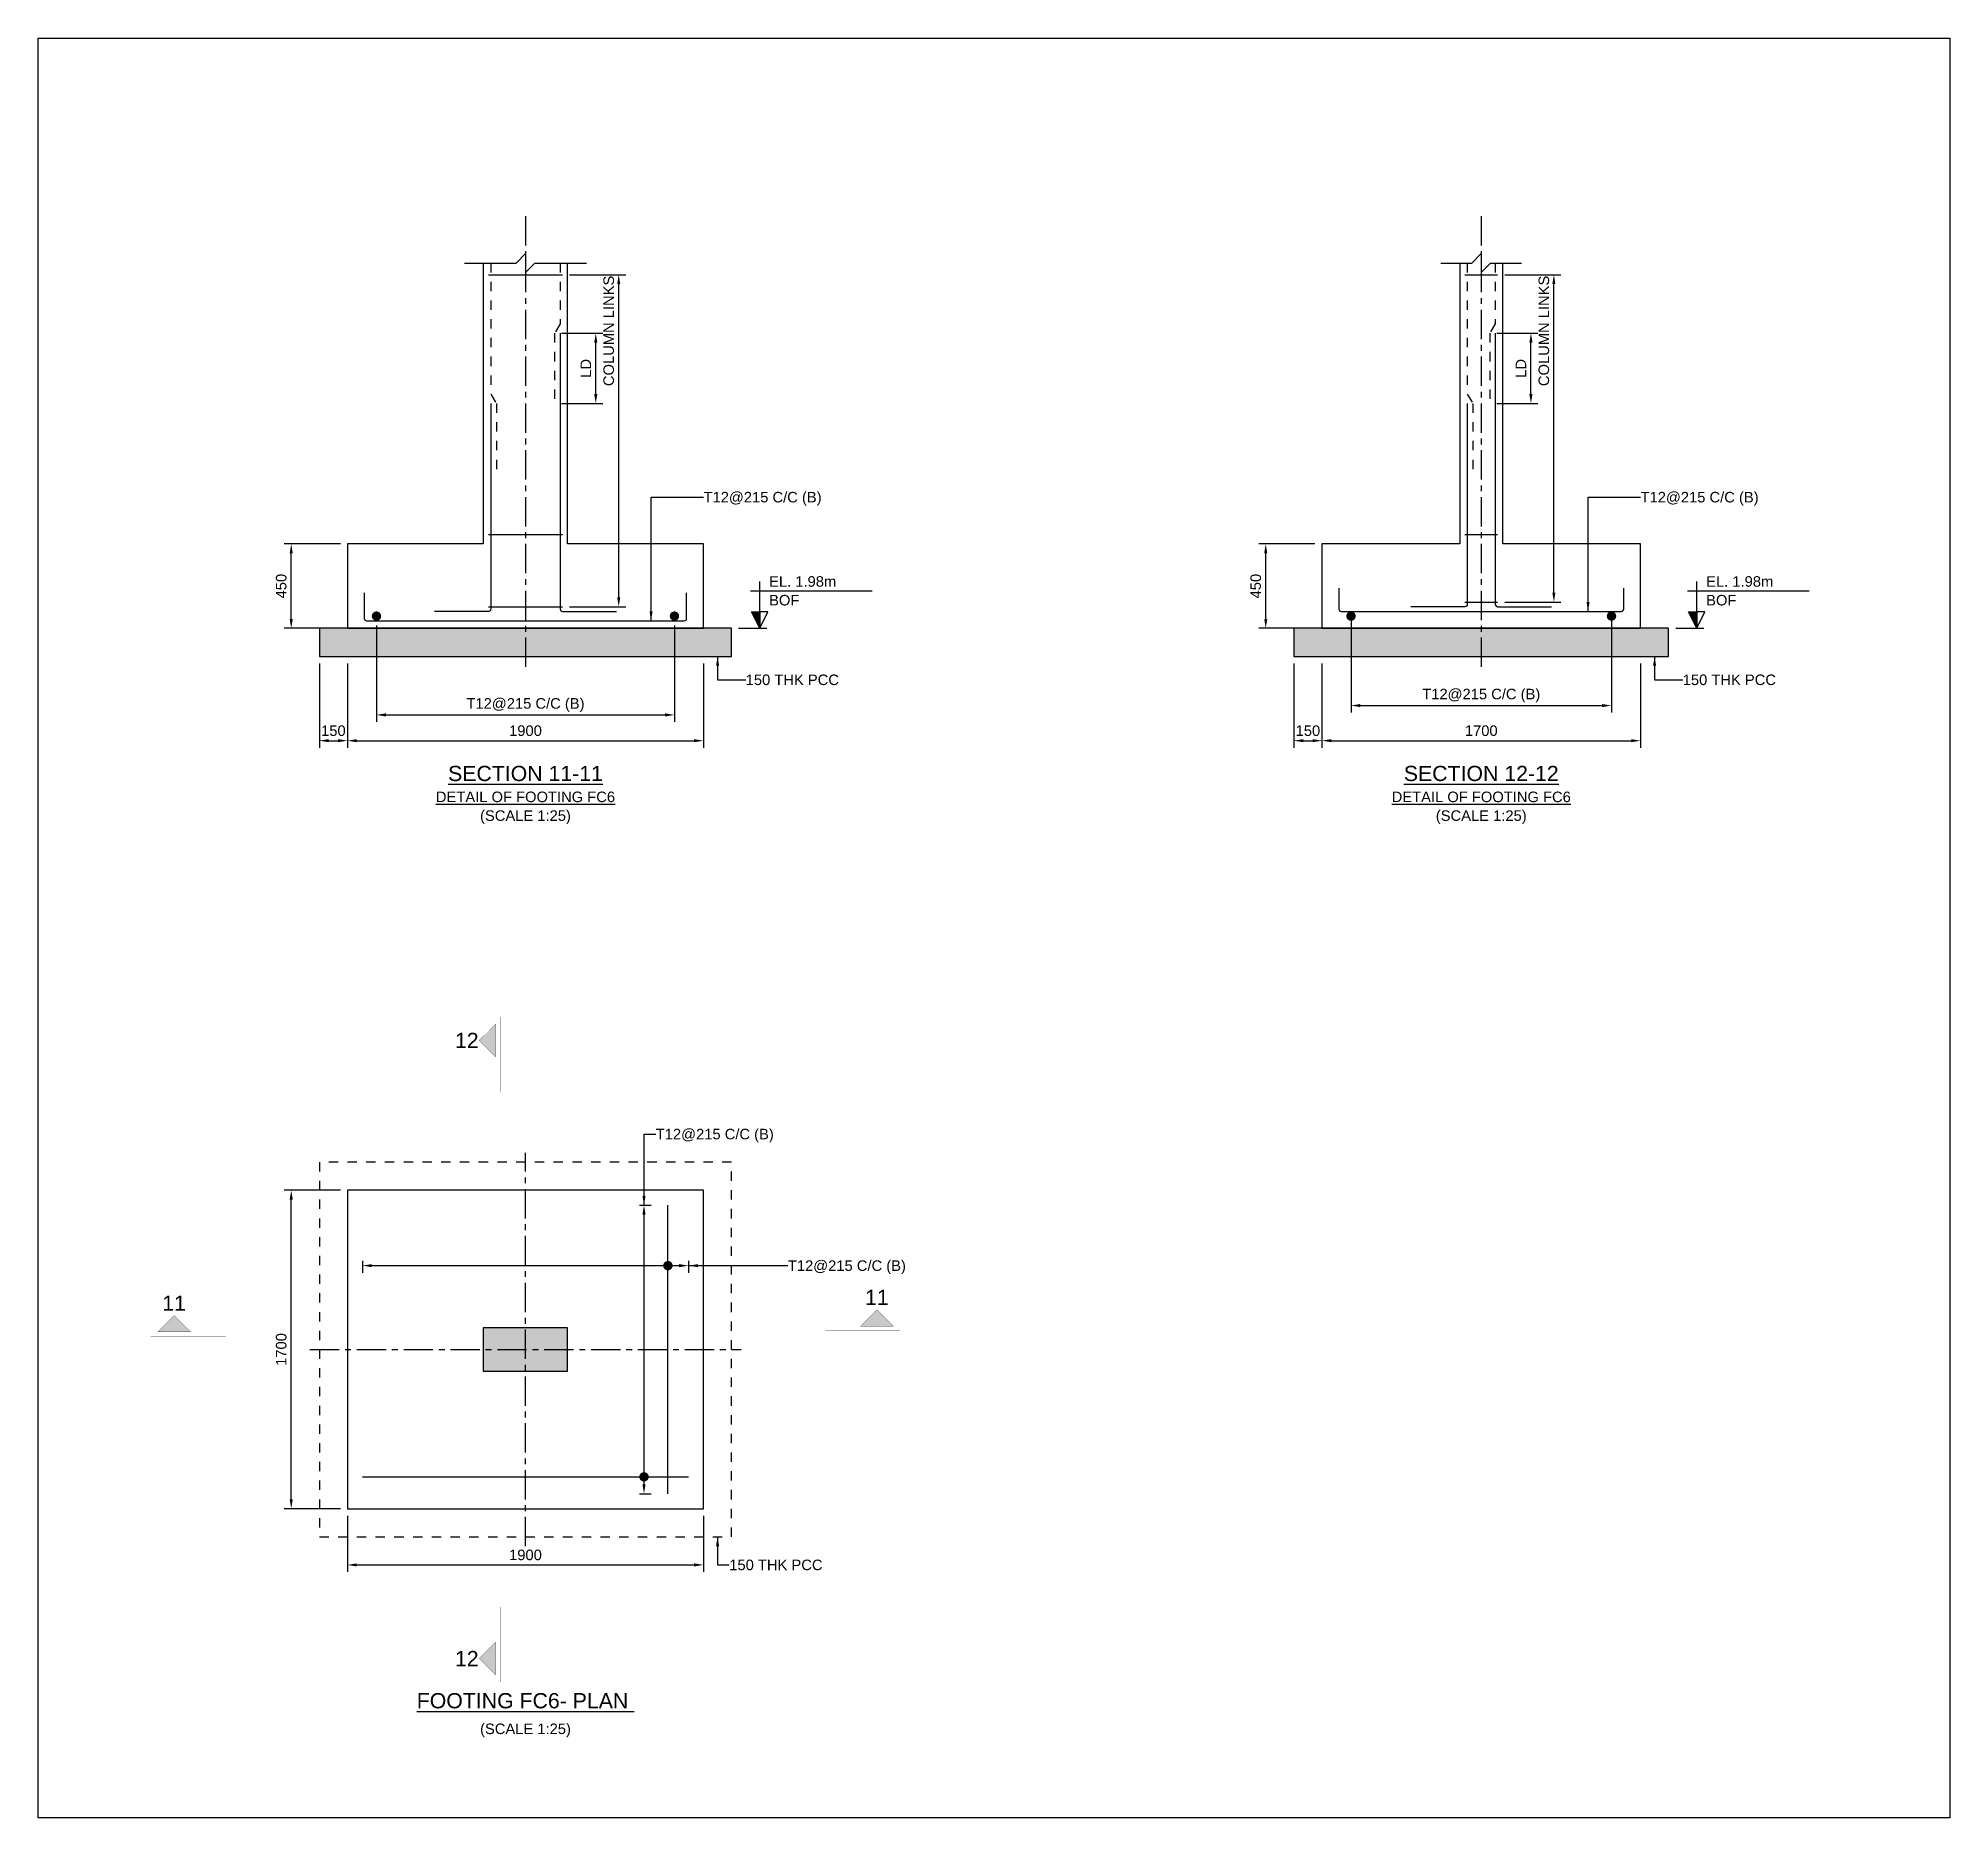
# Model space of a CAD drawing. Header units: inches. Extents: x -5500 to 172521, y -181100 to 5500.
# Drawn here: x 128521 to 169321, y -81600 to -43600 of the extents above; entities that cross this region are included whole.
import ezdxf
from ezdxf.enums import TextEntityAlignment as Align

# ---------------------------------------------------------------- set-up
doc = ezdxf.new("R2010")
doc.units = ezdxf.units.IN
doc.header["$LTSCALE"] = 1000
doc.header["$MEASUREMENT"] = 0
doc.linetypes.add('Cline', pattern=[1, 0.625, -0.125, 0.125, -0.125])
doc.linetypes.add('Dashed', pattern=[0.6, 0.2, -0.2, 0.2])
for name, color, linetype in [('Center Line', 1, 'Continuous'), ('Column', 2, 'Continuous'), ('Concrete Line', 2, 'Continuous'), ('Dim', 31, 'Continuous'), ('Footing', 4, 'Continuous'), ('Labels', 4, 'Continuous'), ('PCC', 5, 'Continuous'), ('Reinforcement', 4, 'Continuous'), ('Section Mark', 5, 'Continuous'), ('Solid', 25, 'Continuous'), ('Text', 31, 'Continuous')]:
    doc.layers.add(name, color=color, linetype=linetype)
doc.styles.add('SC-FTG1', font='SansSerif')
doc.styles.add('SC-FTG2', font='SansSerif')
doc.dimstyles.new('RccFooting', dxfattribs={"dimtxt": 225, "dimasz": 200, "dimexe": 150, "dimexo": 150, "dimgap": 100, "dimtad": 1, "dimtoh": 1, "dimdec": 4, "dimlfac": 0.25, "dimzin": 0, "dimdsep": 46, "dimtxsty": 'SC-FTG2', "dimcen": 0.09, "dimclrd": 8, "dimclre": 8, "dimclrt": 31, "dimadec": 0, "dimazin": 0, "dimtfac": 1, "dimtdec": 0, "dimtix": 1, "dimtofl": 0, "dimtmove": 0, "dimatfit": 3, "dimfxl": 1, "dimtolj": 1, "dimtzin": 0, "dimarcsym": 0})

msp = doc.modelspace()

# ---------------------------------------------------------------- texts
at = {"layer": 'Dim', "style": 'SC-FTG2'}
for s, p in [('T12@215 C/C (B)', (142721, -53400)), ('T12@215 C/C (B)', (162721, -53400)), ('150 THK PCC', (143621, -57300)), ('150 THK PCC', (163621, -57300)), ('150 THK PCC', (143271, -76200))]:
    msp.add_text(s, height=225, dxfattribs=at).set_placement(p, align=Align.MIDDLE_LEFT)
at = {"layer": 'Labels', "style": 'SC-FTG1'}
for s, p in [('%%USECTION 11-11', (138921, -59300)), ('%%USECTION 12-12', (159321, -59300)), ('%%uFOOTING FC6- PLAN ', (138921, -79100))]:
    msp.add_text(s, height=325, dxfattribs=at).set_placement(p, align=Align.MIDDLE_CENTER)
at = {"layer": 'Section Mark', "style": 'SC-FTG1'}
for s, p in [('12', (137668.5, -65000)), ('11', (131421, -70611.5)), ('11', (146421, -70487.5)), ('12', (137668.5, -78200))]:
    msp.add_text(s, height=325, dxfattribs=at).set_placement(p, align=Align.MIDDLE_CENTER)
at = {"layer": 'Text'}
for s, style, p in [('EL. 1.98m', 'SC-FTG2', (144121, -55200)), ('BOF', 'SC-FTG2', (144121, -55600)), ('EL. 1.98m', 'SC-FTG2', (164121, -55200)), ('BOF', 'SC-FTG2', (164121, -55600)), ('T12@215 C/C (B)', 'SC-FTG1', (141701, -67000)), ('T12@215 C/C (B)', 'SC-FTG1', (144521, -69810))]:
    msp.add_text(s, height=225, dxfattribs=dict(at, style=style)).set_placement(p, align=Align.MIDDLE_LEFT)
at = {"layer": 'Text', "style": 'SC-FTG1'}
for s, p in [('%%UDETAIL OF FOOTING FC6', (138921, -59800)), ('%%UDETAIL OF FOOTING FC6', (159321, -59800)), ('(SCALE 1:25)', (138921, -60200)), ('(SCALE 1:25)', (159321, -60200)), ('(SCALE 1:25)', (138921, -79700))]:
    msp.add_text(s, height=225, dxfattribs=at).set_placement(p, align=Align.MIDDLE_CENTER)

# ---------------------------------------------------------------- blocks, each defined once
blk = doc.blocks.new('*D111')
at = {"color": 8, "linetype": 'ByBlock', "lineweight": -2}
for p, q in [((135121, -75150), (135121, -76350)), ((142721, -75150), (142721, -76350)), ((135321, -76200), (142521, -76200))]:
    blk.add_line(p, q, dxfattribs=at)
at = {"color": 8}
for points in [[(135121, -76200), (135321, -76167), (135321, -76233)], [(142721, -76200), (142521, -76233), (142521, -76167)]]:
    blk.add_solid(points, dxfattribs=at)
at = {"layer": 'Defpoints', "color": 31}
for p in [(135121, -75000), (142721, -75000), (135121, -76200)]:
    blk.add_point(p, dxfattribs=at)
at = {"color": 31, "insert": (138921, -75988), "char_height": 225, "attachment_point": 5, "style": 'SC-FTG2'}
blk.add_mtext('\\A1;1900', dxfattribs=at)
blk = doc.blocks.new('*D112')
at = {"color": 8, "linetype": 'ByBlock', "lineweight": -2}
for p, q in [((134971, -68200), (133771, -68200)), ((133921, -74800), (133921, -68400)), ((134971, -75000), (133771, -75000))]:
    blk.add_line(p, q, dxfattribs=at)
at = {"color": 8}
for points in [[(133921, -68200), (133954, -68400), (133888, -68400)], [(133921, -75000), (133888, -74800), (133954, -74800)]]:
    blk.add_solid(points, dxfattribs=at)
at = {"layer": 'Defpoints', "color": 31}
for p in [(135121, -68200), (133921, -75000), (135121, -75000)]:
    blk.add_point(p, dxfattribs=at)
at = {"color": 31, "insert": (133708, -71600), "char_height": 225, "attachment_point": 5, "rotation": 90, "style": 'SC-FTG2'}
blk.add_mtext('\\A1;1700', dxfattribs=at)
blk = doc.blocks.new('*D113')
at = {"color": 8, "linetype": 'ByBlock', "lineweight": -2}
for p, q in [((141351, -68520), (141601, -68520)), ((141451, -74480), (141451, -68720)), ((141351, -74680), (141601, -74680))]:
    blk.add_line(p, q, dxfattribs=at)
at = {"color": 8}
for points in [[(141451, -68520), (141484, -68720), (141418, -68720)], [(141451, -74680), (141418, -74480), (141484, -74480)]]:
    blk.add_solid(points, dxfattribs=at)
at = {"layer": 'Defpoints', "color": 31}
for p in [(141201, -68520), (141201, -74680), (141451, -74680)]:
    blk.add_point(p, dxfattribs=at)
blk = doc.blocks.new('*D114')
at = {"color": 8, "linetype": 'ByBlock', "lineweight": -2}
for p, q in [((135441, -69710), (135441, -69960)), ((142401, -69710), (142401, -69960)), ((135641, -69810), (142201, -69810))]:
    blk.add_line(p, q, dxfattribs=at)
at = {"color": 8}
for points in [[(135441, -69810), (135641, -69777), (135641, -69843)], [(142401, -69810), (142201, -69843), (142201, -69777)]]:
    blk.add_solid(points, dxfattribs=at)
at = {"layer": 'Defpoints', "color": 31}
for p in [(135441, -69560), (142401, -69560), (135441, -69810)]:
    blk.add_point(p, dxfattribs=at)
blk = doc.blocks.new('*D115')
at = {"color": 8, "linetype": 'ByBlock', "lineweight": -2}
for p, q in [((134521, -56950), (134521, -58750)), ((135121, -56950), (135121, -58750)), ((134721, -58600), (134921, -58600))]:
    blk.add_line(p, q, dxfattribs=at)
at = {"color": 8}
for points in [[(134521, -58600), (134721, -58567), (134721, -58633)], [(135121, -58600), (134921, -58633), (134921, -58567)]]:
    blk.add_solid(points, dxfattribs=at)
at = {"layer": 'Defpoints', "color": 31}
for p in [(134521, -56800), (135121, -56800), (134521, -58600)]:
    blk.add_point(p, dxfattribs=at)
at = {"color": 31, "insert": (134821, -58388), "char_height": 225, "attachment_point": 5, "style": 'SC-FTG2'}
blk.add_mtext('\\A1;150', dxfattribs=at)
blk = doc.blocks.new('*D116')
at = {"color": 8, "linetype": 'ByBlock', "lineweight": -2}
for p, q in [((135121, -56950), (135121, -58750)), ((142721, -56950), (142721, -58750)), ((135321, -58600), (142521, -58600))]:
    blk.add_line(p, q, dxfattribs=at)
at = {"color": 8}
for points in [[(135121, -58600), (135321, -58567), (135321, -58633)], [(142721, -58600), (142521, -58633), (142521, -58567)]]:
    blk.add_solid(points, dxfattribs=at)
at = {"layer": 'Defpoints', "color": 31}
for p in [(135121, -56800), (142721, -56800), (135121, -58600)]:
    blk.add_point(p, dxfattribs=at)
at = {"color": 31, "insert": (138921, -58388), "char_height": 225, "attachment_point": 5, "style": 'SC-FTG2'}
blk.add_mtext('\\A1;1900', dxfattribs=at)
blk = doc.blocks.new('*D117')
at = {"color": 8, "linetype": 'ByBlock', "lineweight": -2}
for p, q in [((134971, -54400), (133771, -54400)), ((133921, -56000), (133921, -54600)), ((134971, -56200), (133771, -56200))]:
    blk.add_line(p, q, dxfattribs=at)
at = {"color": 8}
for points in [[(133921, -54400), (133954, -54600), (133888, -54600)], [(133921, -56200), (133888, -56000), (133954, -56000)]]:
    blk.add_solid(points, dxfattribs=at)
at = {"layer": 'Defpoints', "color": 31}
for p in [(135121, -54400), (133921, -56200), (135121, -56200)]:
    blk.add_point(p, dxfattribs=at)
at = {"color": 31, "insert": (133708, -55300), "char_height": 225, "attachment_point": 5, "rotation": 90, "style": 'SC-FTG2'}
blk.add_mtext('\\A1;450', dxfattribs=at)
blk = doc.blocks.new('*D118')
at = {"color": 8, "linetype": 'ByBlock', "lineweight": -2}
for p, q in [((135741, -56140), (135741, -58200)), ((142101, -56140), (142101, -58200)), ((135941, -58050), (141901, -58050))]:
    blk.add_line(p, q, dxfattribs=at)
at = {"color": 8}
for points in [[(135741, -58050), (135941, -58017), (135941, -58083)], [(142101, -58050), (141901, -58083), (141901, -58017)]]:
    blk.add_solid(points, dxfattribs=at)
at = {"layer": 'Defpoints', "color": 31}
for p in [(135741, -55990), (142101, -55990), (135741, -58050)]:
    blk.add_point(p, dxfattribs=at)
at = {"color": 31, "insert": (138921, -57838), "char_height": 225, "attachment_point": 5, "style": 'SC-FTG2'}
blk.add_mtext('\\A1;T12@215 C/C (B)', dxfattribs=at)
blk = doc.blocks.new('*D119')
at = {"color": 8, "linetype": 'ByBlock', "lineweight": -2}
for p, q in [((139691, -49900), (140571, -49900)), ((140421, -51200), (140421, -50100)), ((139691, -51400), (140571, -51400))]:
    blk.add_line(p, q, dxfattribs=at)
at = {"color": 8}
for points in [[(140421, -49900), (140454, -50100), (140388, -50100)], [(140421, -51400), (140388, -51200), (140454, -51200)]]:
    blk.add_solid(points, dxfattribs=at)
at = {"layer": 'Defpoints', "color": 31}
for p in [(139541, -49900), (139541, -51400), (140421, -51400)]:
    blk.add_point(p, dxfattribs=at)
at = {"color": 31, "insert": (140208, -50650), "char_height": 225, "attachment_point": 5, "rotation": 90, "style": 'SC-FTG2'}
blk.add_mtext('\\A1;LD', dxfattribs=at)
blk = doc.blocks.new('*D120')
at = {"color": 8, "linetype": 'ByBlock', "lineweight": -2}
for p, q in [((139861, -48650), (141061, -48650)), ((140911, -55540), (140911, -48850)), ((139861, -55740), (141061, -55740))]:
    blk.add_line(p, q, dxfattribs=at)
at = {"color": 8}
for points in [[(140911, -48650), (140944, -48850), (140878, -48850)], [(140911, -55740), (140878, -55540), (140944, -55540)]]:
    blk.add_solid(points, dxfattribs=at)
at = {"layer": 'Defpoints', "color": 31}
for p in [(139711, -48650), (139711, -55740), (140911, -55740)]:
    blk.add_point(p, dxfattribs=at)
at = {"color": 31, "insert": (140698, -49850), "char_height": 225, "attachment_point": 5, "rotation": 90, "style": 'SC-FTG2'}
blk.add_mtext('\\A1;COLUMN LINKS', dxfattribs=at)
blk = doc.blocks.new('*D121')
at = {"color": 8, "linetype": 'ByBlock', "lineweight": -2}
for p, q in [((155321, -56950), (155321, -58750)), ((155921, -56950), (155921, -58750)), ((155521, -58600), (155721, -58600))]:
    blk.add_line(p, q, dxfattribs=at)
at = {"color": 8}
for points in [[(155321, -58600), (155521, -58567), (155521, -58633)], [(155921, -58600), (155721, -58633), (155721, -58567)]]:
    blk.add_solid(points, dxfattribs=at)
at = {"layer": 'Defpoints', "color": 31}
for p in [(155321, -56800), (155921, -56800), (155321, -58600)]:
    blk.add_point(p, dxfattribs=at)
at = {"color": 31, "insert": (155621, -58388), "char_height": 225, "attachment_point": 5, "style": 'SC-FTG2'}
blk.add_mtext('\\A1;150', dxfattribs=at)
blk = doc.blocks.new('*D122')
at = {"color": 8, "linetype": 'ByBlock', "lineweight": -2}
for p, q in [((155921, -56950), (155921, -58750)), ((162721, -56950), (162721, -58750)), ((156121, -58600), (162521, -58600))]:
    blk.add_line(p, q, dxfattribs=at)
at = {"color": 8}
for points in [[(155921, -58600), (156121, -58567), (156121, -58633)], [(162721, -58600), (162521, -58633), (162521, -58567)]]:
    blk.add_solid(points, dxfattribs=at)
at = {"layer": 'Defpoints', "color": 31}
for p in [(155921, -56800), (162721, -56800), (155921, -58600)]:
    blk.add_point(p, dxfattribs=at)
at = {"color": 31, "insert": (159321, -58388), "char_height": 225, "attachment_point": 5, "style": 'SC-FTG2'}
blk.add_mtext('\\A1;1700', dxfattribs=at)
blk = doc.blocks.new('*D123')
at = {"color": 8, "linetype": 'ByBlock', "lineweight": -2}
for p, q in [((155771, -54400), (154571, -54400)), ((154721, -56000), (154721, -54600)), ((155771, -56200), (154571, -56200))]:
    blk.add_line(p, q, dxfattribs=at)
at = {"color": 8}
for points in [[(154721, -54400), (154754, -54600), (154688, -54600)], [(154721, -56200), (154688, -56000), (154754, -56000)]]:
    blk.add_solid(points, dxfattribs=at)
at = {"layer": 'Defpoints', "color": 31}
for p in [(155921, -54400), (154721, -56200), (155921, -56200)]:
    blk.add_point(p, dxfattribs=at)
at = {"color": 31, "insert": (154508, -55300), "char_height": 225, "attachment_point": 5, "rotation": 90, "style": 'SC-FTG2'}
blk.add_mtext('\\A1;450', dxfattribs=at)
blk = doc.blocks.new('*D124')
at = {"color": 8, "linetype": 'ByBlock', "lineweight": -2}
for p, q in [((156541, -55940), (156541, -58000)), ((162101, -55940), (162101, -58000)), ((156741, -57850), (161901, -57850))]:
    blk.add_line(p, q, dxfattribs=at)
at = {"color": 8}
for points in [[(156541, -57850), (156741, -57817), (156741, -57883)], [(162101, -57850), (161901, -57883), (161901, -57817)]]:
    blk.add_solid(points, dxfattribs=at)
at = {"layer": 'Defpoints', "color": 31}
for p in [(156541, -55790), (162101, -55790), (156541, -57850)]:
    blk.add_point(p, dxfattribs=at)
at = {"color": 31, "insert": (159321, -57638), "char_height": 225, "attachment_point": 5, "style": 'SC-FTG2'}
blk.add_mtext('\\A1;T12@215 C/C (B)', dxfattribs=at)
blk = doc.blocks.new('*D125')
at = {"color": 8, "linetype": 'ByBlock', "lineweight": -2}
for p, q in [((159651, -49900), (160531, -49900)), ((160381, -51200), (160381, -50100)), ((159651, -51400), (160531, -51400))]:
    blk.add_line(p, q, dxfattribs=at)
at = {"color": 8}
for points in [[(160381, -49900), (160414, -50100), (160348, -50100)], [(160381, -51400), (160348, -51200), (160414, -51200)]]:
    blk.add_solid(points, dxfattribs=at)
at = {"layer": 'Defpoints', "color": 31}
for p in [(159501, -49900), (159501, -51400), (160381, -51400)]:
    blk.add_point(p, dxfattribs=at)
at = {"color": 31, "insert": (160168, -50650), "char_height": 225, "attachment_point": 5, "rotation": 90, "style": 'SC-FTG2'}
blk.add_mtext('\\A1;LD', dxfattribs=at)
blk = doc.blocks.new('*D126')
at = {"color": 8, "linetype": 'ByBlock', "lineweight": -2}
for p, q in [((159821, -48650), (161021, -48650)), ((160871, -55440), (160871, -48850)), ((159821, -55640), (161021, -55640))]:
    blk.add_line(p, q, dxfattribs=at)
at = {"color": 8}
for points in [[(160871, -48650), (160904, -48850), (160838, -48850)], [(160871, -55640), (160838, -55440), (160904, -55440)]]:
    blk.add_solid(points, dxfattribs=at)
at = {"layer": 'Defpoints', "color": 31}
for p in [(159671, -48650), (159671, -55640), (160871, -55640)]:
    blk.add_point(p, dxfattribs=at)
at = {"color": 31, "insert": (160658, -49850), "char_height": 225, "attachment_point": 5, "rotation": 90, "style": 'SC-FTG2'}
blk.add_mtext('\\A1;COLUMN LINKS', dxfattribs=at)

# ---------------------------------------------------------------- dimensions: what is measured, and where the dimension line sits
at = {"layer": 'Dim'}
for base, p1, p2, angle, text, picture, middle in [((140911, -48650), (139711, -55740), (139711, -48650), 90, 'COLUMN LINKS', '*D120', (140911, -49850)), ((160871, -48650), (159671, -55640), (159671, -48650), 90, 'COLUMN LINKS', '*D126', (160871, -49850)), ((140421, -49900), (139541, -51400), (139541, -49900), 90, 'LD', '*D119', (140421, -50650)), ((160381, -49900), (159501, -51400), (159501, -49900), 90, 'LD', '*D125', (160381, -50650)), ((141451, -68520), (141201, -74680), (141201, -68520), 90, ' ', '*D113', (141451, -73020)), ((142401, -69810), (135441, -69560), (142401, -69560), 0, ' ', '*D114', (140661, -69810))]:
    dim = msp.add_linear_dim(base=base, p1=p1, p2=p2, angle=angle, text=text, dimstyle='RccFooting', override={"dimjust": 0}, dxfattribs=at)
    dim.commit()
    dim.dimension.update_dxf_attribs({"geometry": picture, "text_midpoint": middle, "dimtype": 129})
for p1, p2, distance, text, picture, middle in [((135121, -56200), (135121, -54400), 1200, '450', '*D117', (133921, -55300)), ((155921, -56200), (155921, -54400), 1200, '450', '*D123', (154721, -55300)), ((156541, -55790), (162101, -55790), -2060, 'T12@215 C/C (B)', '*D124', (159321, -57850)), ((135741, -55990), (142101, -55990), -2060, 'T12@215 C/C (B)', '*D118', (138921, -58050)), ((134521, -56800), (135121, -56800), -1800, '150', '*D115', (134821, -58600)), ((135121, -56800), (142721, -56800), -1800, '1900', '*D116', (138921, -58600)), ((155321, -56800), (155921, -56800), -1800, '150', '*D121', (155621, -58600)), ((155921, -56800), (162721, -56800), -1800, '1700', '*D122', (159321, -58600)), ((135121, -75000), (135121, -68200), 1200, '1700', '*D112', (133921, -71600)), ((135121, -75000), (142721, -75000), -1200, '1900', '*D111', (138921, -76200))]:
    dim = msp.add_aligned_dim(p1=p1, p2=p2, distance=distance, text=text, dimstyle='RccFooting', dxfattribs=at)
    dim.commit()
    dim.dimension.update_dxf_attribs({"geometry": picture, "text_midpoint": middle})

# ---------------------------------------------------------------- hatches: boundary and pattern name
at = {"layer": 'Solid'}
for points in [[(143921, -56200), (143746, -55850), (143921, -55850)], [(163921, -56200), (163746, -55850), (163921, -55850)], [(134521, -56800), (143321, -56800), (143321, -56200), (134521, -56200)], [(155321, -56800), (163321, -56800), (163321, -56200), (155321, -56200)], [(138281, -64650), (137931, -65000), (138281, -65350), (138281, -64650)], [(131071, -71224), (131421, -70874), (131771, -71224), (131071, -71224)], [(146771, -71100), (146421, -70750), (146071, -71100), (146771, -71100)], [(138021, -72060), (139821, -72060), (139821, -71140), (138021, -71140)], [(138281, -78550), (137931, -78200), (138281, -77850), (138281, -78550)]]:
    msp.add_hatch(color=256, dxfattribs=at).paths.add_polyline_path(points, flags=0)

# ---------------------------------------------------------------- linework, layer by layer
msp.add_lwpolyline([(128521, -81600), (128521, -43600), (169321, -43600), (169321, -81600), (128521, -81600)])
at = {"layer": 'Center Line', "linetype": 'Cline'}
for points in [[(138921, -47400), (138921, -57100)], [(159321, -47400), (159321, -57100)], [(138921, -75800), (138921, -67400)], [(134321, -71600), (143521, -71600)]]:
    msp.add_lwpolyline(points, dxfattribs=at)
at = {"layer": 'Column'}
msp.add_lwpolyline([(138021, -72060), (139821, -72060), (139821, -71140), (138021, -71140), (138021, -72060)], dxfattribs=at)
at = {"layer": 'Concrete Line'}
for points in [[(138021, -48400), (138021, -54400), (135121, -54400), (135121, -56200), (142721, -56200), (142721, -54400), (139821, -54400), (139821, -48400)], [(137621, -48400), (138721, -48400), (138921, -48200), (138921, -48600), (139121, -48400), (140221, -48400)], [(158861, -48400), (158861, -54400), (155921, -54400), (155921, -56200), (162721, -56200), (162721, -54400), (159781, -54400), (159781, -48400)], [(158461, -48400), (159121, -48400), (159321, -48200), (159321, -48600), (159521, -48400), (160181, -48400)]]:
    msp.add_lwpolyline(points, dxfattribs=at)
at = {"layer": 'Dim', "color": 8, "const_width": 100}
for points in [[(141911, -69810, 1), (142011, -69810, 1)], [(141401, -74320, 1), (141501, -74320, 1)]]:
    msp.add_lwpolyline(points, format="xyb", close=True, dxfattribs=at)
at = {"layer": 'Footing'}
msp.add_lwpolyline([(135121, -75000), (142721, -75000), (142721, -68200), (135121, -68200), (135121, -75000)], dxfattribs=at)
at = {"layer": 'PCC'}
for points in [[(134521, -56800), (143321, -56800), (143321, -56200), (134521, -56200), (134521, -56800)], [(155321, -56800), (163321, -56800), (163321, -56200), (155321, -56200), (155321, -56800)]]:
    msp.add_lwpolyline(points, dxfattribs=at)
at = {"layer": 'PCC', "linetype": 'Dashed'}
msp.add_lwpolyline([(134521, -75600), (143321, -75600), (143321, -67600), (134521, -67600), (134521, -75600)], dxfattribs=at)
at = {"layer": 'Reinforcement', "linetype": 'Dashed'}
for points in [[(138181, -48400), (138181, -51200), (138301, -51400), (138301, -52900)], [(139661, -48400), (139661, -49700), (139541, -49900), (139541, -51400)], [(159021, -48400), (159021, -51200), (159141, -51400), (159141, -52900)], [(159621, -48400), (159621, -49700), (159501, -49900), (159501, -51400)]]:
    msp.add_lwpolyline(points, dxfattribs=at)
at = {"layer": 'Reinforcement'}
for points in [[(138131, -48650), (139711, -48650)], [(158971, -48650), (159671, -48650)], [(138131, -54200), (139711, -54200)], [(158971, -54200), (159671, -54200)], [(138131, -55740), (139711, -55740)], [(158971, -55640), (159671, -55640)], [(141961, -74680), (141961, -68520)], [(135441, -74320), (142401, -74320)]]:
    msp.add_lwpolyline(points, dxfattribs=at)
for points in [[(139661, -49900), (139661, -55790, 0.4), (139711, -55840), (140861, -55840, 0.4), (140861, -55840), (140861, -55840)], [(159621, -49900), (159621, -55690, 0.4), (159671, -55740), (160821, -55740, 0.4), (160821, -55740), (160821, -55740)], [(138181, -51400), (138181, -55790, -0.4), (138131, -55840), (136981, -55840, 0.4), (136981, -55840), (136981, -55840)], [(159021, -51400), (159021, -55690, -0.4), (158971, -55740), (157821, -55740, 0.4), (157821, -55740), (157821, -55740)], [(135481, -55440), (135481, -55990, 0.4), (135531, -56040), (142311, -56040, 0.4), (142361, -55990), (142361, -55440)], [(156281, -55340), (156281, -55790, 0.4), (156331, -55840), (162311, -55840, 0.4), (162361, -55790), (162361, -55340)]]:
    msp.add_lwpolyline(points, format="xyb", dxfattribs=at)
at = {"layer": 'Reinforcement', "const_width": 100}
for points in [[(135691, -55940, 1), (135791, -55940, 1)], [(142051, -55940, 1), (142151, -55940, 1)], [(156491, -55940, 1), (156591, -55940, 1)], [(162051, -55940, 1), (162151, -55940, 1)]]:
    msp.add_lwpolyline(points, format="xyb", close=True, dxfattribs=at)
at = {"layer": 'Section Mark'}
for p, q in [((143471, -56200), (144071, -56200)), ((163471, -56200), (164071, -56200))]:
    msp.add_line(p, q, dxfattribs=at)
for points in [[(143721, -55400), (146321, -55400)], [(143921, -56200), (143921, -55200)], [(163721, -55400), (166321, -55400)], [(163921, -56200), (163921, -55200)], [(143921, -56200), (143746, -55850), (143921, -55850), (143921, -56200)], [(143921, -56200), (144096, -55850), (143921, -55850), (143921, -56200)], [(163921, -56200), (163746, -55850), (163921, -55850), (163921, -56200)], [(163921, -56200), (164096, -55850), (163921, -55850), (163921, -56200)]]:
    msp.add_lwpolyline(points, dxfattribs=at)
at = {"layer": 'Section Mark', "const_width": 5}
for points in [[(138281, -64650), (137931, -65000), (138281, -65350), (138281, -64650)], [(138381, -66100), (138381, -64500)], [(131071, -71224), (131421, -70874), (131771, -71224), (131071, -71224)], [(146771, -71100), (146421, -70750), (146071, -71100), (146771, -71100)], [(132521, -71324), (130921, -71324)], [(145321, -71200), (146921, -71200)], [(138381, -77100), (138381, -78700)], [(138281, -78550), (137931, -78200), (138281, -77850), (138281, -78550)]]:
    msp.add_lwpolyline(points, dxfattribs=at)

msp.set_redraw_order([(e.dxf.handle, doc.entitydb.next_handle()) for e in msp.query("TEXT MTEXT ATTDEF DIMENSION ARC_DIMENSION")])  # texts and dimensions are drawn at this point

# ---------------------------------------------------------------- leaders
at = {"layer": 'Dim', "color": 8}
for points in [[(141601, -56040), (141601, -53400), (142721, -53400)], [(161601, -55840), (161601, -53400), (162721, -53400)], [(143021, -56800), (143021, -57300), (143621, -57300)], [(163021, -56800), (163021, -57300), (163621, -57300)], [(141451, -68520), (141451, -67000), (141701, -67000)], [(142401, -69810), (144521, -69810), (144521, -69810)], [(143021, -75600), (143021, -76200), (143271, -76200)]]:
    msp.add_leader(points, dimstyle='RccFooting', dxfattribs=at)

doc.saveas('drawing.dxf')
